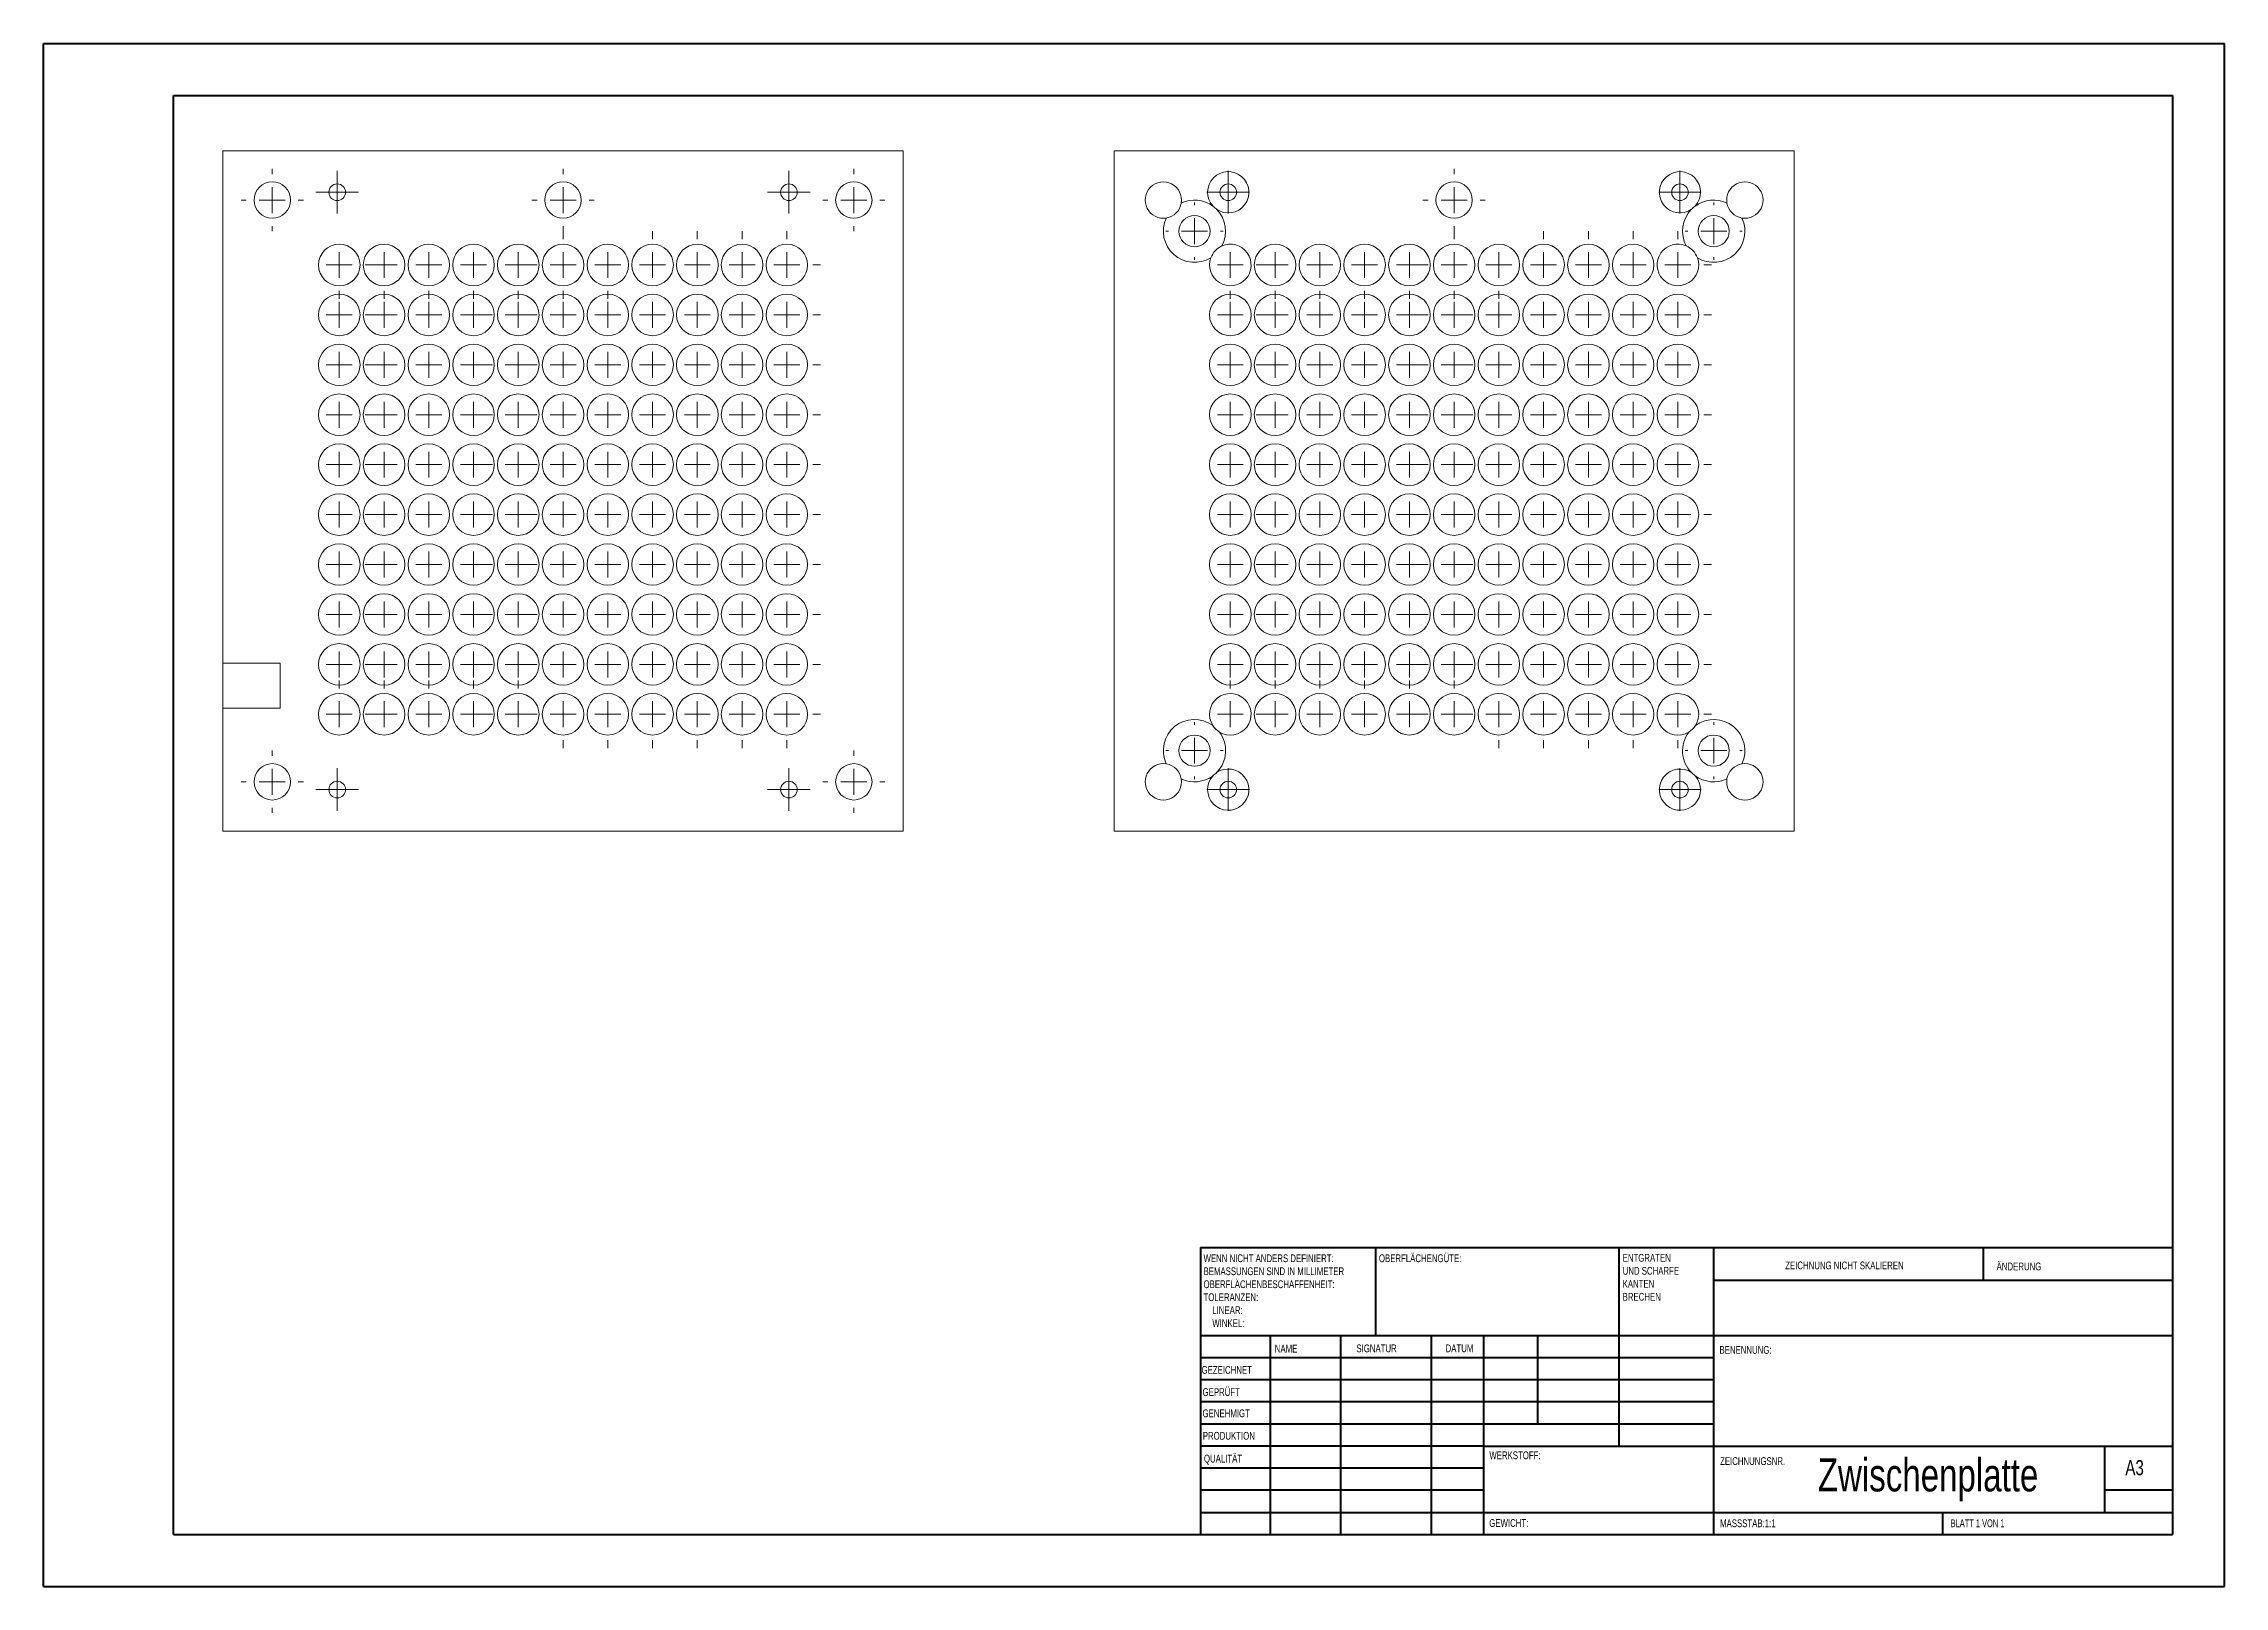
# Model space of a CAD drawing. Header units: millimetres. Extents: x 0 to 420, y 0 to 297.
import ezdxf

# ---------------------------------------------------------------- set-up
doc = ezdxf.new("R2010")
doc.units = ezdxf.units.MM
doc.styles.add('SLDTEXTSTYLE0', font='TXT', dxfattribs={"width": 0.75})
doc.styles.add('SLDTEXTSTYLE1', font='TXT', dxfattribs={"width": 0.692308})

msp = doc.modelspace()

# ---------------------------------------------------------------- texts
at = {"color": 7, "linetype": 'Continuous', "lineweight": 0}
for s, insert, char_height, attachment_point, style in [('OBERFLÄCHENGÜTE:', (257.25, 64.13), 1.5, 1, 'SLDTEXTSTYLE0'), ('ZEICHNUNG NICHT SKALIEREN', (335.49, 62.75), 1.5, 1, 'SLDTEXTSTYLE0'), ('ÄNDERUNG', (376.21, 62.55), 1.5, 1, 'SLDTEXTSTYLE0'), ('NAME', (237.2, 46.72), 1.5, 1, 'SLDTEXTSTYLE0'), ('SIGNATUR', (252.91, 46.78), 1.5, 1, 'SLDTEXTSTYLE0'), ('DATUM', (270.09, 46.79), 1.5, 1, 'SLDTEXTSTYLE0'), ('BENENNUNG:', (322.84, 46.49), 1.5, 1, 'SLDTEXTSTYLE0'), ('GEZEICHNET', (223.09, 42.64), 1.5, 1, 'SLDTEXTSTYLE0'), ('GEPRÜFT', (223.29, 38.37), 1.5, 1, 'SLDTEXTSTYLE0'), ('GENEHMIGT', (223.28, 34.28), 1.5, 1, 'SLDTEXTSTYLE0'), ('PRODUKTION', (223.33, 29.95), 1.5, 1, 'SLDTEXTSTYLE0'), ('QUALITÄT', (223.55, 25.56), 1.5, 1, 'SLDTEXTSTYLE0'), ('WERKSTOFF:', (278.52, 26.2), 1.5, 1, 'SLDTEXTSTYLE0'), ('ZEICHNUNGSNR.', (322.95, 25.08), 1.5, 1, 'SLDTEXTSTYLE0'), ('Zwischenplatte', (363.01, 24.85), 6.35, 2, 'SLDTEXTSTYLE0'), ('A3', (401, 24.52), 2.91, 1, 'SLDTEXTSTYLE0'), ('GEWICHT:', (278.5, 13.16), 1.499, 1, 'SLDTEXTSTYLE0'), ('MASSSTAB:1:1', (322.95, 13.11), 1.5, 1, 'SLDTEXTSTYLE0'), ('BLATT 1 VON 1', (367.36, 13.11), 1.5, 1, 'SLDTEXTSTYLE1')]:
    msp.add_mtext(s, dxfattribs=dict(at, insert=insert, char_height=char_height, attachment_point=attachment_point, style=style))

# ---------------------------------------------------------------- blocks, each defined once
blk = doc.blocks.new('SW_NOTE_0')
at = {"color": 0, "linetype": 'Continuous', "lineweight": 0, "char_height": 1.5, "attachment_point": 1, "style": 'SLDTEXTSTYLE0'}
for s, insert in [('ENTGRATEN', (0, 1.93)), ('UND SCHARFE', (0, -0.57)), ('KANTEN', (0, -3.07)), ('BRECHEN', (0, -5.57))]:
    blk.add_mtext(s, dxfattribs=dict(at, insert=insert))
blk = doc.blocks.new('SW_NOTE_1')
at = {"color": 0, "linetype": 'Continuous', "lineweight": 0, "char_height": 1.5, "attachment_point": 1, "style": 'SLDTEXTSTYLE0'}
for s, insert in [('WENN NICHT ANDERS DEFINIERT:', (0, 1.93)), ('OBERFLÄCHENBESCHAFFENHEIT:', (0, -3.07)), ('BEMASSUNGEN SIND IN MILLIMETER', (0, -0.57)), ('TOLERANZEN:', (0, -5.57)), ('LINEAR:', (1.69, -8.07)), ('WINKEL:', (1.69, -10.57))]:
    blk.add_mtext(s, dxfattribs=dict(at, insert=insert))
blk = doc.blocks.new('SW_CENTERMARKSYMBOL_0')
at = {"color": 0, "linetype": 'Continuous', "lineweight": 0}
for p, q in [((0, 5), (0, 6)), ((-5, 0), (-6, 0)), ((0, 0), (-2.5, 0)), ((0, 0), (0, 2.5)), ((0, 0), (0, -2.5)), ((0, 0), (2.5, 0)), ((5, 0), (6, 0)), ((0, -5), (0, -6))]:
    blk.add_line(p, q, dxfattribs=at)
blk = doc.blocks.new('SW_CENTERMARKSYMBOL_1')
at = {"color": 0, "linetype": 'Continuous', "lineweight": 0}
for p, q in [((-8.62, 5), (-8.62, 6.5)), ((8.62, 5), (8.62, 6.5)), ((17.24, 5), (17.24, 6.5)), ((25.86, 5), (25.86, 6.5)), ((34.48, 5), (34.48, 6.5)), ((-13.62, 0), (-15.12, 0)), ((-8.62, 0), (-11.12, 0)), ((-8.62, 0), (-8.62, 2.5)), ((-8.62, 0), (-8.62, -2.5)), ((-8.62, 0), (-6.12, 0)), ((0, 0), (-2.5, 0)), ((0, 0), (0, 2.5)), ((0, 0), (0, -2.5)), ((0, 0), (2.5, 0)), ((8.62, 0), (6.12, 0)), ((8.62, 0), (8.62, 2.5)), ((8.62, 0), (8.62, -2.5)), ((8.62, 0), (11.12, 0)), ((17.24, 0), (14.74, 0)), ((17.24, 0), (17.24, 2.5)), ((17.24, 0), (17.24, -2.5)), ((17.24, 0), (19.74, 0)), ((25.86, 0), (23.36, 0)), ((25.86, 0), (25.86, 2.5)), ((25.86, 0), (25.86, -2.5)), ((25.86, 0), (28.36, 0)), ((34.48, 0), (31.98, 0)), ((34.48, 0), (34.48, 2.5)), ((34.48, 0), (34.48, -2.5)), ((34.48, 0), (36.98, 0)), ((39.48, 0), (40.98, 0)), ((-8.62, -9.61), (-8.62, -7.11)), ((0, -5), (0, -6.5)), ((0, -9.61), (0, -7.11)), ((8.62, -9.61), (8.62, -7.11)), ((17.24, -9.61), (17.24, -7.11)), ((25.86, -9.61), (25.86, -7.11)), ((34.48, -9.61), (34.48, -7.11)), ((-13.62, -9.61), (-15.12, -9.61)), ((-8.62, -9.61), (-11.12, -9.61)), ((-8.62, -9.61), (-8.62, -12.11)), ((-8.62, -9.61), (-6.12, -9.61)), ((0, -9.61), (-2.5, -9.61)), ((0, -9.61), (0, -12.11)), ((0, -9.61), (2.5, -9.61)), ((8.62, -9.61), (6.12, -9.61)), ((8.62, -9.61), (8.62, -12.11)), ((8.62, -9.61), (11.12, -9.61)), ((17.24, -9.61), (14.74, -9.61)), ((17.24, -9.61), (17.24, -12.11)), ((17.24, -9.61), (19.74, -9.61)), ((25.86, -9.61), (23.36, -9.61)), ((25.86, -9.61), (25.86, -12.11)), ((25.86, -9.61), (28.36, -9.61)), ((34.48, -9.61), (31.98, -9.61)), ((34.48, -9.61), (34.48, -12.11)), ((34.48, -9.61), (36.98, -9.61)), ((39.48, -9.61), (40.98, -9.61)), ((-8.62, -19.22), (-8.62, -16.72)), ((0, -19.22), (0, -16.72)), ((8.62, -19.22), (8.62, -16.72)), ((17.24, -19.22), (17.24, -16.72)), ((25.86, -19.22), (25.86, -16.72)), ((34.48, -19.22), (34.48, -16.72)), ((-13.62, -19.22), (-15.12, -19.22)), ((-8.62, -19.22), (-11.12, -19.22)), ((-8.62, -19.22), (-8.62, -21.72)), ((-8.62, -19.22), (-6.12, -19.22)), ((0, -19.22), (-2.5, -19.22)), ((0, -19.22), (0, -21.72)), ((0, -19.22), (2.5, -19.22)), ((8.62, -19.22), (6.12, -19.22)), ((8.62, -19.22), (8.62, -21.72)), ((8.62, -19.22), (11.12, -19.22)), ((17.24, -19.22), (14.74, -19.22)), ((17.24, -19.22), (17.24, -21.72)), ((17.24, -19.22), (19.74, -19.22)), ((25.86, -19.22), (23.36, -19.22)), ((25.86, -19.22), (25.86, -21.72)), ((25.86, -19.22), (28.36, -19.22)), ((34.48, -19.22), (31.98, -19.22)), ((34.48, -19.22), (34.48, -21.72)), ((34.48, -19.22), (36.98, -19.22)), ((39.48, -19.22), (40.98, -19.22)), ((-13.62, -28.83), (-15.12, -28.83)), ((-8.62, -28.83), (-11.12, -28.83)), ((-8.62, -28.83), (-8.62, -26.33)), ((-8.62, -28.83), (-8.62, -31.33)), ((-8.62, -28.83), (-6.12, -28.83)), ((0, -28.83), (-2.5, -28.83)), ((0, -28.83), (0, -26.33)), ((0, -28.83), (0, -31.33)), ((0, -28.83), (2.5, -28.83)), ((8.62, -28.83), (6.12, -28.83)), ((8.62, -28.83), (8.62, -26.33)), ((8.62, -28.83), (8.62, -31.33)), ((8.62, -28.83), (11.12, -28.83)), ((17.24, -28.83), (14.74, -28.83)), ((17.24, -28.83), (17.24, -26.33)), ((17.24, -28.83), (17.24, -31.33)), ((17.24, -28.83), (19.74, -28.83)), ((25.86, -28.83), (23.36, -28.83)), ((25.86, -28.83), (25.86, -26.33)), ((25.86, -28.83), (25.86, -31.33)), ((25.86, -28.83), (28.36, -28.83)), ((34.48, -28.83), (31.98, -28.83)), ((34.48, -28.83), (34.48, -26.33)), ((34.48, -28.83), (34.48, -31.33)), ((34.48, -28.83), (36.98, -28.83)), ((39.48, -28.83), (40.98, -28.83)), ((-8.62, -38.44), (-8.62, -35.94)), ((0, -38.44), (0, -35.94)), ((8.62, -38.44), (8.62, -35.94)), ((17.24, -38.44), (17.24, -35.94)), ((25.86, -38.44), (25.86, -35.94)), ((34.48, -38.44), (34.48, -35.94)), ((-13.62, -38.44), (-15.12, -38.44)), ((-8.62, -38.44), (-11.12, -38.44)), ((-8.62, -38.44), (-8.62, -40.94)), ((-8.62, -38.44), (-6.12, -38.44)), ((0, -38.44), (-2.5, -38.44)), ((0, -38.44), (0, -40.94)), ((0, -38.44), (2.5, -38.44)), ((8.62, -38.44), (6.12, -38.44)), ((8.62, -38.44), (8.62, -40.94)), ((8.62, -38.44), (11.12, -38.44)), ((17.24, -38.44), (14.74, -38.44)), ((17.24, -38.44), (17.24, -40.94)), ((17.24, -38.44), (19.74, -38.44)), ((25.86, -38.44), (23.36, -38.44)), ((25.86, -38.44), (25.86, -40.94)), ((25.86, -38.44), (28.36, -38.44)), ((34.48, -38.44), (31.98, -38.44)), ((34.48, -38.44), (34.48, -40.94)), ((34.48, -38.44), (36.98, -38.44)), ((39.48, -38.44), (40.98, -38.44)), ((-8.62, -48.06), (-8.62, -45.56)), ((0, -48.06), (0, -45.56)), ((8.62, -48.06), (8.62, -45.56)), ((17.24, -48.06), (17.24, -45.56)), ((25.86, -48.06), (25.86, -45.56)), ((34.48, -48.06), (34.48, -45.56)), ((-13.62, -48.06), (-15.12, -48.06)), ((-8.62, -48.06), (-11.12, -48.06)), ((-8.62, -48.06), (-8.62, -50.56)), ((-8.62, -48.06), (-6.12, -48.06)), ((0, -48.06), (-2.5, -48.06)), ((0, -48.06), (0, -50.56)), ((0, -48.06), (2.5, -48.06)), ((8.62, -48.06), (6.12, -48.06)), ((8.62, -48.06), (8.62, -50.56)), ((8.62, -48.06), (11.12, -48.06)), ((17.24, -48.06), (14.74, -48.06)), ((17.24, -48.06), (17.24, -50.56)), ((17.24, -48.06), (19.74, -48.06)), ((25.86, -48.06), (23.36, -48.06)), ((25.86, -48.06), (25.86, -50.56)), ((25.86, -48.06), (28.36, -48.06)), ((34.48, -48.06), (31.98, -48.06)), ((34.48, -48.06), (34.48, -50.56)), ((34.48, -48.06), (36.98, -48.06)), ((39.48, -48.06), (40.98, -48.06)), ((-13.62, -57.67), (-15.12, -57.67)), ((-8.62, -57.67), (-11.12, -57.67)), ((-8.62, -57.67), (-8.62, -55.17)), ((-8.62, -57.67), (-8.62, -60.17)), ((-8.62, -57.67), (-6.12, -57.67)), ((0, -57.67), (-2.5, -57.67)), ((0, -57.67), (0, -55.17)), ((0, -57.67), (0, -60.17)), ((0, -57.67), (2.5, -57.67)), ((8.62, -57.67), (6.12, -57.67)), ((8.62, -57.67), (8.62, -55.17)), ((8.62, -57.67), (8.62, -60.17)), ((8.62, -57.67), (11.12, -57.67)), ((17.24, -57.67), (14.74, -57.67)), ((17.24, -57.67), (17.24, -55.17)), ((17.24, -57.67), (17.24, -60.17)), ((17.24, -57.67), (19.74, -57.67)), ((25.86, -57.67), (23.36, -57.67)), ((25.86, -57.67), (25.86, -55.17)), ((25.86, -57.67), (25.86, -60.17)), ((25.86, -57.67), (28.36, -57.67)), ((34.48, -57.67), (31.98, -57.67)), ((34.48, -57.67), (34.48, -55.17)), ((34.48, -57.67), (34.48, -60.17)), ((34.48, -57.67), (36.98, -57.67)), ((39.48, -57.67), (40.98, -57.67)), ((-8.62, -67.28), (-8.62, -64.78)), ((0, -67.28), (0, -64.78)), ((8.62, -67.28), (8.62, -64.78)), ((17.24, -67.28), (17.24, -64.78)), ((25.86, -67.28), (25.86, -64.78)), ((34.48, -67.28), (34.48, -64.78)), ((-13.62, -67.28), (-15.12, -67.28)), ((-8.62, -67.28), (-11.12, -67.28)), ((-8.62, -67.28), (-8.62, -69.78)), ((-8.62, -67.28), (-6.12, -67.28)), ((0, -67.28), (-2.5, -67.28)), ((0, -67.28), (0, -69.78)), ((0, -67.28), (2.5, -67.28)), ((8.62, -67.28), (6.12, -67.28)), ((8.62, -67.28), (8.62, -69.78)), ((8.62, -67.28), (11.12, -67.28)), ((17.24, -67.28), (14.74, -67.28)), ((17.24, -67.28), (17.24, -69.78)), ((17.24, -67.28), (19.74, -67.28)), ((25.86, -67.28), (23.36, -67.28)), ((25.86, -67.28), (25.86, -69.78)), ((25.86, -67.28), (28.36, -67.28)), ((34.48, -67.28), (31.98, -67.28)), ((34.48, -67.28), (34.48, -69.78)), ((34.48, -67.28), (36.98, -67.28)), ((39.48, -67.28), (40.98, -67.28)), ((-8.62, -76.89), (-8.62, -74.39)), ((0, -76.89), (0, -74.39)), ((8.62, -76.89), (8.62, -74.39)), ((17.24, -76.89), (17.24, -74.39)), ((25.86, -76.89), (25.86, -74.39)), ((34.48, -76.89), (34.48, -74.39)), ((-13.62, -76.89), (-15.12, -76.89)), ((-8.62, -76.89), (-11.12, -76.89)), ((-8.62, -76.89), (-8.62, -79.39)), ((-8.62, -76.89), (-6.12, -76.89)), ((0, -76.89), (-2.5, -76.89)), ((0, -76.89), (0, -79.39)), ((0, -76.89), (2.5, -76.89)), ((8.62, -76.89), (6.12, -76.89)), ((8.62, -76.89), (8.62, -79.39)), ((8.62, -76.89), (11.12, -76.89)), ((17.24, -76.89), (14.74, -76.89)), ((17.24, -76.89), (17.24, -79.39)), ((17.24, -76.89), (19.74, -76.89)), ((25.86, -76.89), (23.36, -76.89)), ((25.86, -76.89), (25.86, -79.39)), ((25.86, -76.89), (28.36, -76.89)), ((34.48, -76.89), (31.98, -76.89)), ((34.48, -76.89), (34.48, -79.39)), ((34.48, -76.89), (36.98, -76.89)), ((39.48, -76.89), (40.98, -76.89)), ((-8.62, -86.5), (-8.62, -84)), ((0, -86.5), (0, -84)), ((8.62, -86.5), (8.62, -84)), ((17.24, -86.5), (17.24, -84)), ((25.86, -86.5), (25.86, -84)), ((34.48, -86.5), (34.48, -84)), ((-13.62, -86.5), (-15.12, -86.5)), ((-8.62, -86.5), (-11.12, -86.5)), ((-8.62, -86.5), (-8.62, -89)), ((-8.62, -86.5), (-6.12, -86.5)), ((0, -86.5), (-2.5, -86.5)), ((0, -86.5), (0, -89)), ((0, -86.5), (2.5, -86.5)), ((8.62, -86.5), (6.12, -86.5)), ((8.62, -86.5), (8.62, -89)), ((8.62, -86.5), (11.12, -86.5)), ((17.24, -86.5), (14.74, -86.5)), ((17.24, -86.5), (17.24, -89)), ((17.24, -86.5), (19.74, -86.5)), ((25.86, -86.5), (23.36, -86.5)), ((25.86, -86.5), (25.86, -89)), ((25.86, -86.5), (28.36, -86.5)), ((34.48, -86.5), (31.98, -86.5)), ((34.48, -86.5), (34.48, -89)), ((34.48, -86.5), (36.98, -86.5)), ((39.48, -86.5), (40.98, -86.5)), ((-8.62, -91.5), (-8.62, -93)), ((0, -91.5), (0, -93)), ((8.62, -91.5), (8.62, -93)), ((17.24, -91.5), (17.24, -93)), ((25.86, -91.5), (25.86, -93)), ((34.48, -91.5), (34.48, -93))]:
    blk.add_line(p, q, dxfattribs=at)
blk = doc.blocks.new('SW_CENTERMARKSYMBOL_2')
at = {"color": 0, "linetype": 'Continuous', "lineweight": 0}
for p, q in [((8.62, 5), (8.62, 6.5)), ((-34.48, 0), (-36.98, 0)), ((-34.48, 0), (-34.48, 2.5)), ((-34.48, 0), (-34.48, -2.5)), ((-34.48, 0), (-31.98, 0)), ((-29.48, 0), (-27.98, 0)), ((-25.86, 0), (-28.36, 0)), ((-25.86, 0), (-25.86, 2.5)), ((-25.86, 0), (-25.86, -2.5)), ((-25.86, 0), (-23.36, 0)), ((-17.24, 0), (-19.74, 0)), ((-17.24, 0), (-17.24, 2.5)), ((-17.24, 0), (-17.24, -2.5)), ((-17.24, 0), (-14.74, 0)), ((-8.62, 0), (-11.12, 0)), ((-8.62, 0), (-8.62, 2.5)), ((-8.62, 0), (-8.62, -2.5)), ((-8.62, 0), (-6.12, 0)), ((0, 0), (-2.5, 0)), ((0, 0), (0, 2.5)), ((0, 0), (0, -2.5)), ((0, 0), (2.5, 0)), ((3.62, 0), (2.12, 0)), ((8.62, 0), (6.12, 0)), ((8.62, 0), (8.62, 2.5)), ((8.62, 0), (8.62, -2.5)), ((8.62, 0), (11.12, 0)), ((-34.48, -5), (-34.48, -6.5)), ((-34.48, -9.61), (-34.48, -7.11)), ((-25.86, -5), (-25.86, -6.5)), ((-25.86, -9.61), (-25.86, -7.11)), ((-17.24, -5), (-17.24, -6.5)), ((-17.24, -9.61), (-17.24, -7.11)), ((-8.62, -5), (-8.62, -6.5)), ((-8.62, -9.61), (-8.62, -7.11)), ((0, -5), (0, -6.5)), ((0, -9.61), (0, -7.11)), ((8.62, -5), (8.62, -6.5)), ((-34.48, -9.61), (-36.98, -9.61)), ((-34.48, -9.61), (-34.48, -12.11)), ((-34.48, -9.61), (-31.98, -9.61)), ((-29.48, -9.61), (-27.98, -9.61)), ((-25.86, -9.61), (-28.36, -9.61)), ((-25.86, -9.61), (-25.86, -12.11)), ((-25.86, -9.61), (-23.36, -9.61)), ((-17.24, -9.61), (-19.74, -9.61)), ((-17.24, -9.61), (-17.24, -12.11)), ((-17.24, -9.61), (-14.74, -9.61)), ((-8.62, -9.61), (-11.12, -9.61)), ((-8.62, -9.61), (-8.62, -12.11)), ((-8.62, -9.61), (-6.12, -9.61)), ((-5, -9.61), (-6.5, -9.61)), ((0, -9.61), (-2.5, -9.61)), ((0, -9.61), (0, -12.11)), ((0, -9.61), (2.5, -9.61)), ((-34.48, -19.22), (-34.48, -16.72)), ((-25.86, -19.22), (-25.86, -16.72)), ((-17.24, -19.22), (-17.24, -16.72)), ((-8.62, -19.22), (-8.62, -16.72)), ((0, -19.22), (0, -16.72)), ((-34.48, -19.22), (-36.98, -19.22)), ((-34.48, -19.22), (-34.48, -21.72)), ((-34.48, -19.22), (-31.98, -19.22)), ((-29.48, -19.22), (-27.98, -19.22)), ((-25.86, -19.22), (-28.36, -19.22)), ((-25.86, -19.22), (-25.86, -21.72)), ((-25.86, -19.22), (-23.36, -19.22)), ((-17.24, -19.22), (-19.74, -19.22)), ((-17.24, -19.22), (-17.24, -21.72)), ((-17.24, -19.22), (-14.74, -19.22)), ((-8.62, -19.22), (-11.12, -19.22)), ((-8.62, -19.22), (-8.62, -21.72)), ((-8.62, -19.22), (-6.12, -19.22)), ((-5, -19.22), (-6.5, -19.22)), ((0, -19.22), (-2.5, -19.22)), ((0, -19.22), (0, -21.72)), ((0, -19.22), (2.5, -19.22)), ((-34.48, -28.83), (-36.98, -28.83)), ((-34.48, -28.83), (-34.48, -26.33)), ((-34.48, -28.83), (-34.48, -31.33)), ((-34.48, -28.83), (-31.98, -28.83)), ((-29.48, -28.83), (-27.98, -28.83)), ((-25.86, -28.83), (-28.36, -28.83)), ((-25.86, -28.83), (-25.86, -26.33)), ((-25.86, -28.83), (-25.86, -31.33)), ((-25.86, -28.83), (-23.36, -28.83)), ((-17.24, -28.83), (-19.74, -28.83)), ((-17.24, -28.83), (-17.24, -26.33)), ((-17.24, -28.83), (-17.24, -31.33)), ((-17.24, -28.83), (-14.74, -28.83)), ((-8.62, -28.83), (-11.12, -28.83)), ((-8.62, -28.83), (-8.62, -26.33)), ((-8.62, -28.83), (-8.62, -31.33)), ((-8.62, -28.83), (-6.12, -28.83)), ((-5, -28.83), (-6.5, -28.83)), ((0, -28.83), (-2.5, -28.83)), ((0, -28.83), (0, -26.33)), ((0, -28.83), (0, -31.33)), ((0, -28.83), (2.5, -28.83)), ((-34.48, -38.44), (-34.48, -35.94)), ((-25.86, -38.44), (-25.86, -35.94)), ((-17.24, -38.44), (-17.24, -35.94)), ((-8.62, -38.44), (-8.62, -35.94)), ((0, -38.44), (0, -35.94)), ((-34.48, -38.44), (-36.98, -38.44)), ((-34.48, -38.44), (-34.48, -40.94)), ((-34.48, -38.44), (-31.98, -38.44)), ((-29.48, -38.44), (-27.98, -38.44)), ((-25.86, -38.44), (-28.36, -38.44)), ((-25.86, -38.44), (-25.86, -40.94)), ((-25.86, -38.44), (-23.36, -38.44)), ((-17.24, -38.44), (-19.74, -38.44)), ((-17.24, -38.44), (-17.24, -40.94)), ((-17.24, -38.44), (-14.74, -38.44)), ((-8.62, -38.44), (-11.12, -38.44)), ((-8.62, -38.44), (-8.62, -40.94)), ((-8.62, -38.44), (-6.12, -38.44)), ((-5, -38.44), (-6.5, -38.44)), ((0, -38.44), (-2.5, -38.44)), ((0, -38.44), (0, -40.94)), ((0, -38.44), (2.5, -38.44)), ((-34.48, -48.06), (-34.48, -45.56)), ((-25.86, -48.06), (-25.86, -45.56)), ((-17.24, -48.06), (-17.24, -45.56)), ((-8.62, -48.06), (-8.62, -45.56)), ((0, -48.06), (0, -45.56)), ((-34.48, -48.06), (-36.98, -48.06)), ((-34.48, -48.06), (-34.48, -50.56)), ((-34.48, -48.06), (-31.98, -48.06)), ((-29.48, -48.06), (-27.98, -48.06)), ((-25.86, -48.06), (-28.36, -48.06)), ((-25.86, -48.06), (-25.86, -50.56)), ((-25.86, -48.06), (-23.36, -48.06)), ((-17.24, -48.06), (-19.74, -48.06)), ((-17.24, -48.06), (-17.24, -50.56)), ((-17.24, -48.06), (-14.74, -48.06)), ((-8.62, -48.06), (-11.12, -48.06)), ((-8.62, -48.06), (-8.62, -50.56)), ((-8.62, -48.06), (-6.12, -48.06)), ((-5, -48.06), (-6.5, -48.06)), ((0, -48.06), (-2.5, -48.06)), ((0, -48.06), (0, -50.56)), ((0, -48.06), (2.5, -48.06)), ((-34.48, -57.67), (-36.98, -57.67)), ((-34.48, -57.67), (-34.48, -55.17)), ((-34.48, -57.67), (-34.48, -60.17)), ((-34.48, -57.67), (-31.98, -57.67)), ((-29.48, -57.67), (-27.98, -57.67)), ((-25.86, -57.67), (-28.36, -57.67)), ((-25.86, -57.67), (-25.86, -55.17)), ((-25.86, -57.67), (-25.86, -60.17)), ((-25.86, -57.67), (-23.36, -57.67)), ((-17.24, -57.67), (-19.74, -57.67)), ((-17.24, -57.67), (-17.24, -55.17)), ((-17.24, -57.67), (-17.24, -60.17)), ((-17.24, -57.67), (-14.74, -57.67)), ((-8.62, -57.67), (-11.12, -57.67)), ((-8.62, -57.67), (-8.62, -55.17)), ((-8.62, -57.67), (-8.62, -60.17)), ((-8.62, -57.67), (-6.12, -57.67)), ((-5, -57.67), (-6.5, -57.67)), ((0, -57.67), (-2.5, -57.67)), ((0, -57.67), (0, -55.17)), ((0, -57.67), (0, -60.17)), ((0, -57.67), (2.5, -57.67)), ((-34.48, -67.28), (-34.48, -64.78)), ((-25.86, -67.28), (-25.86, -64.78)), ((-17.24, -67.28), (-17.24, -64.78)), ((-8.62, -67.28), (-8.62, -64.78)), ((0, -67.28), (0, -64.78)), ((-34.48, -67.28), (-36.98, -67.28)), ((-34.48, -67.28), (-34.48, -69.78)), ((-34.48, -67.28), (-31.98, -67.28)), ((-29.48, -67.28), (-27.98, -67.28)), ((-25.86, -67.28), (-28.36, -67.28)), ((-25.86, -67.28), (-25.86, -69.78)), ((-25.86, -67.28), (-23.36, -67.28)), ((-17.24, -67.28), (-19.74, -67.28)), ((-17.24, -67.28), (-17.24, -69.78)), ((-17.24, -67.28), (-14.74, -67.28)), ((-8.62, -67.28), (-11.12, -67.28)), ((-8.62, -67.28), (-8.62, -69.78)), ((-8.62, -67.28), (-6.12, -67.28)), ((-5, -67.28), (-6.5, -67.28)), ((0, -67.28), (-2.5, -67.28)), ((0, -67.28), (0, -69.78)), ((0, -67.28), (2.5, -67.28)), ((-34.48, -76.89), (-34.48, -74.39)), ((-25.86, -76.89), (-25.86, -74.39)), ((-17.24, -76.89), (-17.24, -74.39)), ((-8.62, -76.89), (-8.62, -74.39)), ((0, -76.89), (0, -74.39)), ((-34.48, -76.89), (-36.98, -76.89)), ((-34.48, -76.89), (-34.48, -79.39)), ((-34.48, -76.89), (-31.98, -76.89)), ((-29.48, -76.89), (-27.98, -76.89)), ((-25.86, -76.89), (-28.36, -76.89)), ((-25.86, -76.89), (-25.86, -79.39)), ((-25.86, -76.89), (-23.36, -76.89)), ((-17.24, -76.89), (-19.74, -76.89)), ((-17.24, -76.89), (-17.24, -79.39)), ((-17.24, -76.89), (-14.74, -76.89)), ((-8.62, -76.89), (-11.12, -76.89)), ((-8.62, -76.89), (-8.62, -79.39)), ((-8.62, -76.89), (-6.12, -76.89)), ((-5, -76.89), (-6.5, -76.89)), ((0, -76.89), (-2.5, -76.89)), ((0, -76.89), (0, -79.39)), ((0, -76.89), (2.5, -76.89)), ((-34.48, -81.5), (-34.48, -80)), ((-34.48, -86.5), (-34.48, -84)), ((-25.86, -81.5), (-25.86, -80)), ((-25.86, -86.5), (-25.86, -84)), ((-17.24, -81.5), (-17.24, -80)), ((-17.24, -86.5), (-17.24, -84)), ((-8.62, -81.5), (-8.62, -80)), ((-8.62, -86.5), (-8.62, -84)), ((0, -81.5), (0, -80)), ((0, -86.5), (0, -84)), ((-34.48, -86.5), (-36.98, -86.5)), ((-34.48, -86.5), (-34.48, -89)), ((-34.48, -86.5), (-31.98, -86.5)), ((-29.48, -86.5), (-27.98, -86.5)), ((-25.86, -86.5), (-28.36, -86.5)), ((-25.86, -86.5), (-25.86, -89)), ((-25.86, -86.5), (-23.36, -86.5)), ((-17.24, -86.5), (-19.74, -86.5)), ((-17.24, -86.5), (-17.24, -89)), ((-17.24, -86.5), (-14.74, -86.5)), ((-8.62, -86.5), (-11.12, -86.5)), ((-8.62, -86.5), (-8.62, -89)), ((-8.62, -86.5), (-6.12, -86.5)), ((-5, -86.5), (-6.5, -86.5)), ((0, -86.5), (-2.5, -86.5)), ((0, -86.5), (0, -89)), ((0, -86.5), (2.5, -86.5))]:
    blk.add_line(p, q, dxfattribs=at)
blk = doc.blocks.new('SW_CENTERMARKSYMBOL_3')
at = {"color": 0, "linetype": 'Continuous', "lineweight": 0}
for p, q in [((0, 5), (0, 6)), ((-5, 0), (-6, 0)), ((0, 0), (-2.5, 0)), ((0, 0), (0, 2.5)), ((0, 0), (0, -2.5)), ((0, 0), (2.5, 0)), ((5, 0), (6, 0)), ((0, -5), (0, -6))]:
    blk.add_line(p, q, dxfattribs=at)
blk = doc.blocks.new('SW_CENTERMARKSYMBOL_4')
at = {"color": 0, "linetype": 'Continuous', "lineweight": 0}
for p, q in [((0, 5), (0, 6)), ((-5, 0), (-6, 0)), ((0, 0), (-2.5, 0)), ((0, 0), (0, 2.5)), ((0, 0), (0, -2.5)), ((0, 0), (2.5, 0)), ((5, 0), (6, 0)), ((0, -5), (0, -6))]:
    blk.add_line(p, q, dxfattribs=at)
blk = doc.blocks.new('SW_CENTERMARKSYMBOL_5')
at = {"color": 0, "linetype": 'Continuous', "lineweight": 0}
for p, q in [((0, 5), (0, 6)), ((-5, 0), (-6, 0)), ((0, 0), (-2.5, 0)), ((0, 0), (0, 2.5)), ((0, 0), (0, -2.5)), ((0, 0), (2.5, 0)), ((5, 0), (6, 0)), ((0, -5), (0, -6))]:
    blk.add_line(p, q, dxfattribs=at)
blk = doc.blocks.new('SW_CENTERMARKSYMBOL_6')
at = {"color": 0, "linetype": 'Continuous', "lineweight": 0}
for p, q in [((0, 5), (0, 6)), ((-5, 0), (-6, 0)), ((0, 0), (-2.5, 0)), ((0, 0), (0, 2.5)), ((0, 0), (0, -2.5)), ((0, 0), (2.5, 0)), ((5, 0), (6, 0)), ((0, -5), (0, -6))]:
    blk.add_line(p, q, dxfattribs=at)
blk = doc.blocks.new('SW_CENTERMARKSYMBOL_7')
at = {"color": 0, "linetype": 'Continuous', "lineweight": 0}
for p, q in [((-2.5, 0), (-4.1, 0)), ((0, 0), (-2.5, 0)), ((0, 2.5), (0, 4.1)), ((0, 0), (0, 2.5)), ((0, 0), (0, -2.5)), ((0, 0), (2.5, 0)), ((2.5, 0), (4.1, 0)), ((0, -2.5), (0, -4.1))]:
    blk.add_line(p, q, dxfattribs=at)
blk = doc.blocks.new('SW_CENTERMARKSYMBOL_8')
at = {"color": 0, "linetype": 'Continuous', "lineweight": 0}
for p, q in [((-2.5, 0), (-4.1, 0)), ((0, 0), (-2.5, 0)), ((0, 2.5), (0, 4.1)), ((0, 0), (0, 2.5)), ((0, 0), (0, -2.5)), ((0, 0), (2.5, 0)), ((2.5, 0), (4.1, 0)), ((0, -2.5), (0, -4.1))]:
    blk.add_line(p, q, dxfattribs=at)
blk = doc.blocks.new('SW_CENTERMARKSYMBOL_9')
at = {"color": 0, "linetype": 'Continuous', "lineweight": 0}
for p, q in [((-2.5, 0), (-4.1, 0)), ((0, 0), (-2.5, 0)), ((0, 2.5), (0, 4.1)), ((0, 0), (0, 2.5)), ((0, 0), (0, -2.5)), ((0, 0), (2.5, 0)), ((2.5, 0), (4.1, 0)), ((0, -2.5), (0, -4.1))]:
    blk.add_line(p, q, dxfattribs=at)
blk = doc.blocks.new('SW_CENTERMARKSYMBOL_10')
at = {"color": 0, "linetype": 'Continuous', "lineweight": 0}
for p, q in [((-2.5, 0), (-4.1, 0)), ((0, 0), (-2.5, 0)), ((0, 2.5), (0, 4.1)), ((0, 0), (0, 2.5)), ((0, 0), (0, -2.5)), ((0, 0), (2.5, 0)), ((2.5, 0), (4.1, 0)), ((0, -2.5), (0, -4.1))]:
    blk.add_line(p, q, dxfattribs=at)
blk = doc.blocks.new('SW_CENTERMARKSYMBOL_11')
at = {"color": 0, "linetype": 'Continuous', "lineweight": 0}
for p, q in [((0, 5), (0, 5.5)), ((-5, 0), (-5.5, 0)), ((0, 0), (-2.5, 0)), ((0, 0), (0, 2.5)), ((0, 0), (0, -2.5)), ((0, 0), (2.5, 0)), ((5, 0), (5.5, 0)), ((0, -5), (0, -5.5))]:
    blk.add_line(p, q, dxfattribs=at)
blk = doc.blocks.new('SW_CENTERMARKSYMBOL_12')
at = {"color": 0, "linetype": 'Continuous', "lineweight": 0}
for p, q in [((0, 5), (0, 5.5)), ((-5, 0), (-5.5, 0)), ((0, 0), (-2.5, 0)), ((0, 0), (0, 2.5)), ((0, 0), (0, -2.5)), ((0, 0), (2.5, 0)), ((5, 0), (5.5, 0)), ((0, -5), (0, -5.5))]:
    blk.add_line(p, q, dxfattribs=at)
blk = doc.blocks.new('SW_CENTERMARKSYMBOL_13')
at = {"color": 0, "linetype": 'Continuous', "lineweight": 0}
for p, q in [((0, 5), (0, 5.5)), ((-5, 0), (-5.5, 0)), ((0, 0), (-2.5, 0)), ((0, 0), (0, 2.5)), ((0, 0), (0, -2.5)), ((0, 0), (2.5, 0)), ((5, 0), (5.5, 0)), ((0, -5), (0, -5.5))]:
    blk.add_line(p, q, dxfattribs=at)
blk = doc.blocks.new('SW_CENTERMARKSYMBOL_14')
at = {"color": 0, "linetype": 'Continuous', "lineweight": 0}
for p, q in [((0, 5), (0, 5.5)), ((-5, 0), (-5.5, 0)), ((0, 0), (-2.5, 0)), ((0, 0), (0, 2.5)), ((0, 0), (0, -2.5)), ((0, 0), (2.5, 0)), ((5, 0), (5.5, 0)), ((0, -5), (0, -5.5))]:
    blk.add_line(p, q, dxfattribs=at)
blk = doc.blocks.new('SW_CENTERMARKSYMBOL_15')
at = {"color": 0, "linetype": 'Continuous', "lineweight": 0}
for p, q in [((0, 5), (0, 6)), ((-5, 0), (-6, 0)), ((0, 0), (-2.5, 0)), ((0, 0), (0, 2.5)), ((0, 0), (0, -2.5)), ((0, 0), (2.5, 0)), ((5, 0), (6, 0)), ((0, -5), (0, -6))]:
    blk.add_line(p, q, dxfattribs=at)
blk = doc.blocks.new('SW_CENTERMARKSYMBOL_16')
at = {"color": 0, "linetype": 'Continuous', "lineweight": 0}
for p, q in [((-34.48, 0), (-36.98, 0)), ((-34.48, 0), (-34.48, 2.5)), ((-34.48, 0), (-34.48, -2.5)), ((-34.48, 0), (-31.98, 0)), ((-29.48, 0), (-27.98, 0)), ((-25.86, 0), (-28.36, 0)), ((-25.86, 0), (-25.86, 2.5)), ((-25.86, 0), (-25.86, -2.5)), ((-25.86, 0), (-23.36, 0)), ((-17.24, 0), (-19.74, 0)), ((-17.24, 0), (-17.24, 2.5)), ((-17.24, 0), (-17.24, -2.5)), ((-17.24, 0), (-14.74, 0)), ((-8.62, 0), (-11.12, 0)), ((-8.62, 0), (-8.62, 2.5)), ((-8.62, 0), (-8.62, -2.5)), ((-8.62, 0), (-6.12, 0)), ((0, 0), (-2.5, 0)), ((0, 0), (0, 2.5)), ((0, 0), (0, -2.5)), ((0, 0), (2.5, 0)), ((3.62, 0), (2.12, 0)), ((8.62, 0), (6.12, 0)), ((8.62, 0), (8.62, 2.5)), ((8.62, 0), (8.62, -2.5)), ((8.62, 0), (11.12, 0)), ((-34.48, -5), (-34.48, -6.5)), ((-34.48, -9.61), (-34.48, -7.11)), ((-25.86, -5), (-25.86, -6.5)), ((-25.86, -9.61), (-25.86, -7.11)), ((-17.24, -5), (-17.24, -6.5)), ((-17.24, -9.61), (-17.24, -7.11)), ((-8.62, -5), (-8.62, -6.5)), ((-8.62, -9.61), (-8.62, -7.11)), ((0, -5), (0, -6.5)), ((0, -9.61), (0, -7.11)), ((8.62, -5), (8.62, -6.5)), ((8.62, -9.61), (8.62, -7.11)), ((-34.48, -9.61), (-36.98, -9.61)), ((-34.48, -9.61), (-34.48, -12.11)), ((-34.48, -9.61), (-31.98, -9.61)), ((-29.48, -9.61), (-27.98, -9.61)), ((-25.86, -9.61), (-28.36, -9.61)), ((-25.86, -9.61), (-25.86, -12.11)), ((-25.86, -9.61), (-23.36, -9.61)), ((-17.24, -9.61), (-19.74, -9.61)), ((-17.24, -9.61), (-17.24, -12.11)), ((-17.24, -9.61), (-14.74, -9.61)), ((-8.62, -9.61), (-11.12, -9.61)), ((-8.62, -9.61), (-8.62, -12.11)), ((-8.62, -9.61), (-6.12, -9.61)), ((0, -9.61), (-2.5, -9.61)), ((0, -9.61), (0, -12.11)), ((0, -9.61), (2.5, -9.61)), ((3.62, -9.61), (2.12, -9.61)), ((8.62, -9.61), (6.12, -9.61)), ((8.62, -9.61), (8.62, -12.11)), ((8.62, -9.61), (11.12, -9.61)), ((-34.48, -19.22), (-34.48, -16.72)), ((-25.86, -19.22), (-25.86, -16.72)), ((-17.24, -19.22), (-17.24, -16.72)), ((-8.62, -19.22), (-8.62, -16.72)), ((0, -19.22), (0, -16.72)), ((8.62, -19.22), (8.62, -16.72)), ((-34.48, -19.22), (-36.98, -19.22)), ((-34.48, -19.22), (-34.48, -21.72)), ((-34.48, -19.22), (-31.98, -19.22)), ((-29.48, -19.22), (-27.98, -19.22)), ((-25.86, -19.22), (-28.36, -19.22)), ((-25.86, -19.22), (-25.86, -21.72)), ((-25.86, -19.22), (-23.36, -19.22)), ((-17.24, -19.22), (-19.74, -19.22)), ((-17.24, -19.22), (-17.24, -21.72)), ((-17.24, -19.22), (-14.74, -19.22)), ((-8.62, -19.22), (-11.12, -19.22)), ((-8.62, -19.22), (-8.62, -21.72)), ((-8.62, -19.22), (-6.12, -19.22)), ((0, -19.22), (-2.5, -19.22)), ((0, -19.22), (0, -21.72)), ((0, -19.22), (2.5, -19.22)), ((3.62, -19.22), (2.12, -19.22)), ((8.62, -19.22), (6.12, -19.22)), ((8.62, -19.22), (8.62, -21.72)), ((8.62, -19.22), (11.12, -19.22)), ((-34.48, -28.83), (-36.98, -28.83)), ((-34.48, -28.83), (-34.48, -26.33)), ((-34.48, -28.83), (-34.48, -31.33)), ((-34.48, -28.83), (-31.98, -28.83)), ((-29.48, -28.83), (-27.98, -28.83)), ((-25.86, -28.83), (-28.36, -28.83)), ((-25.86, -28.83), (-25.86, -26.33)), ((-25.86, -28.83), (-25.86, -31.33)), ((-25.86, -28.83), (-23.36, -28.83)), ((-17.24, -28.83), (-19.74, -28.83)), ((-17.24, -28.83), (-17.24, -26.33)), ((-17.24, -28.83), (-17.24, -31.33)), ((-17.24, -28.83), (-14.74, -28.83)), ((-8.62, -28.83), (-11.12, -28.83)), ((-8.62, -28.83), (-8.62, -26.33)), ((-8.62, -28.83), (-8.62, -31.33)), ((-8.62, -28.83), (-6.12, -28.83)), ((0, -28.83), (-2.5, -28.83)), ((0, -28.83), (0, -26.33)), ((0, -28.83), (0, -31.33)), ((0, -28.83), (2.5, -28.83)), ((3.62, -28.83), (2.12, -28.83)), ((8.62, -28.83), (6.12, -28.83)), ((8.62, -28.83), (8.62, -26.33)), ((8.62, -28.83), (8.62, -31.33)), ((8.62, -28.83), (11.12, -28.83)), ((-34.48, -38.44), (-34.48, -35.94)), ((-25.86, -38.44), (-25.86, -35.94)), ((-17.24, -38.44), (-17.24, -35.94)), ((-8.62, -38.44), (-8.62, -35.94)), ((0, -38.44), (0, -35.94)), ((8.62, -38.44), (8.62, -35.94)), ((-34.48, -38.44), (-36.98, -38.44)), ((-34.48, -38.44), (-34.48, -40.94)), ((-34.48, -38.44), (-31.98, -38.44)), ((-29.48, -38.44), (-27.98, -38.44)), ((-25.86, -38.44), (-28.36, -38.44)), ((-25.86, -38.44), (-25.86, -40.94)), ((-25.86, -38.44), (-23.36, -38.44)), ((-17.24, -38.44), (-19.74, -38.44)), ((-17.24, -38.44), (-17.24, -40.94)), ((-17.24, -38.44), (-14.74, -38.44)), ((-8.62, -38.44), (-11.12, -38.44)), ((-8.62, -38.44), (-8.62, -40.94)), ((-8.62, -38.44), (-6.12, -38.44)), ((0, -38.44), (-2.5, -38.44)), ((0, -38.44), (0, -40.94)), ((0, -38.44), (2.5, -38.44)), ((3.62, -38.44), (2.12, -38.44)), ((8.62, -38.44), (6.12, -38.44)), ((8.62, -38.44), (8.62, -40.94)), ((8.62, -38.44), (11.12, -38.44)), ((-34.48, -48.06), (-34.48, -45.56)), ((-25.86, -48.06), (-25.86, -45.56)), ((-17.24, -48.06), (-17.24, -45.56)), ((-8.62, -48.06), (-8.62, -45.56)), ((0, -48.06), (0, -45.56)), ((8.62, -48.06), (8.62, -45.56)), ((-34.48, -48.06), (-36.98, -48.06)), ((-34.48, -48.06), (-34.48, -50.56)), ((-34.48, -48.06), (-31.98, -48.06)), ((-29.48, -48.06), (-27.98, -48.06)), ((-25.86, -48.06), (-28.36, -48.06)), ((-25.86, -48.06), (-25.86, -50.56)), ((-25.86, -48.06), (-23.36, -48.06)), ((-17.24, -48.06), (-19.74, -48.06)), ((-17.24, -48.06), (-17.24, -50.56)), ((-17.24, -48.06), (-14.74, -48.06)), ((-8.62, -48.06), (-11.12, -48.06)), ((-8.62, -48.06), (-8.62, -50.56)), ((-8.62, -48.06), (-6.12, -48.06)), ((0, -48.06), (-2.5, -48.06)), ((0, -48.06), (0, -50.56)), ((0, -48.06), (2.5, -48.06)), ((3.62, -48.06), (2.12, -48.06)), ((8.62, -48.06), (6.12, -48.06)), ((8.62, -48.06), (8.62, -50.56)), ((8.62, -48.06), (11.12, -48.06)), ((-34.48, -57.67), (-36.98, -57.67)), ((-34.48, -57.67), (-34.48, -55.17)), ((-34.48, -57.67), (-34.48, -60.17)), ((-34.48, -57.67), (-31.98, -57.67)), ((-29.48, -57.67), (-27.98, -57.67)), ((-25.86, -57.67), (-28.36, -57.67)), ((-25.86, -57.67), (-25.86, -55.17)), ((-25.86, -57.67), (-25.86, -60.17)), ((-25.86, -57.67), (-23.36, -57.67)), ((-17.24, -57.67), (-19.74, -57.67)), ((-17.24, -57.67), (-17.24, -55.17)), ((-17.24, -57.67), (-17.24, -60.17)), ((-17.24, -57.67), (-14.74, -57.67)), ((-8.62, -57.67), (-11.12, -57.67)), ((-8.62, -57.67), (-8.62, -55.17)), ((-8.62, -57.67), (-8.62, -60.17)), ((-8.62, -57.67), (-6.12, -57.67)), ((0, -57.67), (-2.5, -57.67)), ((0, -57.67), (0, -55.17)), ((0, -57.67), (0, -60.17)), ((0, -57.67), (2.5, -57.67)), ((3.62, -57.67), (2.12, -57.67)), ((8.62, -57.67), (6.12, -57.67)), ((8.62, -57.67), (8.62, -55.17)), ((8.62, -57.67), (8.62, -60.17)), ((8.62, -57.67), (11.12, -57.67)), ((-34.48, -67.28), (-34.48, -64.78)), ((-25.86, -67.28), (-25.86, -64.78)), ((-17.24, -67.28), (-17.24, -64.78)), ((-8.62, -67.28), (-8.62, -64.78)), ((0, -67.28), (0, -64.78)), ((8.62, -67.28), (8.62, -64.78)), ((-34.48, -67.28), (-36.98, -67.28)), ((-34.48, -67.28), (-34.48, -69.78)), ((-34.48, -67.28), (-31.98, -67.28)), ((-29.48, -67.28), (-27.98, -67.28)), ((-25.86, -67.28), (-28.36, -67.28)), ((-25.86, -67.28), (-25.86, -69.78)), ((-25.86, -67.28), (-23.36, -67.28)), ((-17.24, -67.28), (-19.74, -67.28)), ((-17.24, -67.28), (-17.24, -69.78)), ((-17.24, -67.28), (-14.74, -67.28)), ((-8.62, -67.28), (-11.12, -67.28)), ((-8.62, -67.28), (-8.62, -69.78)), ((-8.62, -67.28), (-6.12, -67.28)), ((0, -67.28), (-2.5, -67.28)), ((0, -67.28), (0, -69.78)), ((0, -67.28), (2.5, -67.28)), ((3.62, -67.28), (2.12, -67.28)), ((8.62, -67.28), (6.12, -67.28)), ((8.62, -67.28), (8.62, -69.78)), ((8.62, -67.28), (11.12, -67.28)), ((-34.48, -76.89), (-34.48, -74.39)), ((-25.86, -76.89), (-25.86, -74.39)), ((-17.24, -76.89), (-17.24, -74.39)), ((-8.62, -76.89), (-8.62, -74.39)), ((0, -76.89), (0, -74.39)), ((8.62, -76.89), (8.62, -74.39)), ((-34.48, -76.89), (-36.98, -76.89)), ((-34.48, -76.89), (-34.48, -79.39)), ((-34.48, -76.89), (-31.98, -76.89)), ((-29.48, -76.89), (-27.98, -76.89)), ((-25.86, -76.89), (-28.36, -76.89)), ((-25.86, -76.89), (-25.86, -79.39)), ((-25.86, -76.89), (-23.36, -76.89)), ((-17.24, -76.89), (-19.74, -76.89)), ((-17.24, -76.89), (-17.24, -79.39)), ((-17.24, -76.89), (-14.74, -76.89)), ((-8.62, -76.89), (-11.12, -76.89)), ((-8.62, -76.89), (-8.62, -79.39)), ((-8.62, -76.89), (-6.12, -76.89)), ((0, -76.89), (-2.5, -76.89)), ((0, -76.89), (0, -79.39)), ((0, -76.89), (2.5, -76.89)), ((3.62, -76.89), (2.12, -76.89)), ((8.62, -76.89), (6.12, -76.89)), ((8.62, -76.89), (8.62, -79.39)), ((8.62, -76.89), (11.12, -76.89)), ((-34.48, -81.5), (-34.48, -80)), ((-34.48, -86.5), (-34.48, -84)), ((-25.86, -81.5), (-25.86, -80)), ((-25.86, -86.5), (-25.86, -84)), ((-17.24, -81.5), (-17.24, -80)), ((-17.24, -86.5), (-17.24, -84)), ((-8.62, -81.5), (-8.62, -80)), ((-8.62, -86.5), (-8.62, -84)), ((0, -81.5), (0, -80)), ((0, -86.5), (0, -84)), ((8.62, -81.5), (8.62, -80)), ((8.62, -86.5), (8.62, -84)), ((-34.48, -86.5), (-36.98, -86.5)), ((-34.48, -86.5), (-34.48, -89)), ((-34.48, -86.5), (-31.98, -86.5)), ((-29.48, -86.5), (-27.98, -86.5)), ((-25.86, -86.5), (-28.36, -86.5)), ((-25.86, -86.5), (-25.86, -89)), ((-25.86, -86.5), (-23.36, -86.5)), ((-17.24, -86.5), (-19.74, -86.5)), ((-17.24, -86.5), (-17.24, -89)), ((-17.24, -86.5), (-14.74, -86.5)), ((-8.62, -86.5), (-11.12, -86.5)), ((-8.62, -86.5), (-8.62, -89)), ((-8.62, -86.5), (-6.12, -86.5)), ((0, -86.5), (-2.5, -86.5)), ((0, -86.5), (0, -89)), ((0, -86.5), (2.5, -86.5)), ((3.62, -86.5), (2.12, -86.5)), ((8.62, -86.5), (6.12, -86.5)), ((8.62, -86.5), (8.62, -89)), ((8.62, -86.5), (11.12, -86.5))]:
    blk.add_line(p, q, dxfattribs=at)
blk = doc.blocks.new('SW_CENTERMARKSYMBOL_17')
at = {"color": 0, "linetype": 'Continuous', "lineweight": 0}
for p, q in [((-8.62, 5), (-8.62, 6.5)), ((8.62, 5), (8.62, 6.5)), ((17.24, 5), (17.24, 6.5)), ((25.86, 5), (25.86, 6.5)), ((34.48, 5), (34.48, 6.5)), ((-13.62, 0), (-15.12, 0)), ((-8.62, 0), (-11.12, 0)), ((-8.62, 0), (-8.62, 2.5)), ((-8.62, 0), (-8.62, -2.5)), ((-8.62, 0), (-6.12, 0)), ((0, 0), (-2.5, 0)), ((0, 0), (0, 2.5)), ((0, 0), (0, -2.5)), ((0, 0), (2.5, 0)), ((8.62, 0), (6.12, 0)), ((8.62, 0), (8.62, 2.5)), ((8.62, 0), (8.62, -2.5)), ((8.62, 0), (11.12, 0)), ((17.24, 0), (14.74, 0)), ((17.24, 0), (17.24, 2.5)), ((17.24, 0), (17.24, -2.5)), ((17.24, 0), (19.74, 0)), ((25.86, 0), (23.36, 0)), ((25.86, 0), (25.86, 2.5)), ((25.86, 0), (25.86, -2.5)), ((25.86, 0), (28.36, 0)), ((34.48, 0), (31.98, 0)), ((34.48, 0), (34.48, 2.5)), ((34.48, 0), (34.48, -2.5)), ((34.48, 0), (36.98, 0)), ((39.48, 0), (40.98, 0)), ((-8.62, -5), (-8.62, -6.5)), ((0, -5), (0, -6.5)), ((0, -9.61), (0, -7.11)), ((8.62, -9.61), (8.62, -7.11)), ((17.24, -9.61), (17.24, -7.11)), ((25.86, -9.61), (25.86, -7.11)), ((34.48, -9.61), (34.48, -7.11)), ((-5, -9.61), (-6.5, -9.61)), ((0, -9.61), (-2.5, -9.61)), ((0, -9.61), (0, -12.11)), ((0, -9.61), (2.5, -9.61)), ((8.62, -9.61), (6.12, -9.61)), ((8.62, -9.61), (8.62, -12.11)), ((8.62, -9.61), (11.12, -9.61)), ((17.24, -9.61), (14.74, -9.61)), ((17.24, -9.61), (17.24, -12.11)), ((17.24, -9.61), (19.74, -9.61)), ((25.86, -9.61), (23.36, -9.61)), ((25.86, -9.61), (25.86, -12.11)), ((25.86, -9.61), (28.36, -9.61)), ((34.48, -9.61), (31.98, -9.61)), ((34.48, -9.61), (34.48, -12.11)), ((34.48, -9.61), (36.98, -9.61)), ((39.48, -9.61), (40.98, -9.61)), ((0, -19.22), (0, -16.72)), ((8.62, -19.22), (8.62, -16.72)), ((17.24, -19.22), (17.24, -16.72)), ((25.86, -19.22), (25.86, -16.72)), ((34.48, -19.22), (34.48, -16.72)), ((-5, -19.22), (-6.5, -19.22)), ((0, -19.22), (-2.5, -19.22)), ((0, -19.22), (0, -21.72)), ((0, -19.22), (2.5, -19.22)), ((8.62, -19.22), (6.12, -19.22)), ((8.62, -19.22), (8.62, -21.72)), ((8.62, -19.22), (11.12, -19.22)), ((17.24, -19.22), (14.74, -19.22)), ((17.24, -19.22), (17.24, -21.72)), ((17.24, -19.22), (19.74, -19.22)), ((25.86, -19.22), (23.36, -19.22)), ((25.86, -19.22), (25.86, -21.72)), ((25.86, -19.22), (28.36, -19.22)), ((34.48, -19.22), (31.98, -19.22)), ((34.48, -19.22), (34.48, -21.72)), ((34.48, -19.22), (36.98, -19.22)), ((39.48, -19.22), (40.98, -19.22)), ((-5, -28.83), (-6.5, -28.83)), ((0, -28.83), (-2.5, -28.83)), ((0, -28.83), (0, -26.33)), ((0, -28.83), (0, -31.33)), ((0, -28.83), (2.5, -28.83)), ((8.62, -28.83), (6.12, -28.83)), ((8.62, -28.83), (8.62, -26.33)), ((8.62, -28.83), (8.62, -31.33)), ((8.62, -28.83), (11.12, -28.83)), ((17.24, -28.83), (14.74, -28.83)), ((17.24, -28.83), (17.24, -26.33)), ((17.24, -28.83), (17.24, -31.33)), ((17.24, -28.83), (19.74, -28.83)), ((25.86, -28.83), (23.36, -28.83)), ((25.86, -28.83), (25.86, -26.33)), ((25.86, -28.83), (25.86, -31.33)), ((25.86, -28.83), (28.36, -28.83)), ((34.48, -28.83), (31.98, -28.83)), ((34.48, -28.83), (34.48, -26.33)), ((34.48, -28.83), (34.48, -31.33)), ((34.48, -28.83), (36.98, -28.83)), ((39.48, -28.83), (40.98, -28.83)), ((0, -38.44), (0, -35.94)), ((8.62, -38.44), (8.62, -35.94)), ((17.24, -38.44), (17.24, -35.94)), ((25.86, -38.44), (25.86, -35.94)), ((34.48, -38.44), (34.48, -35.94)), ((-5, -38.44), (-6.5, -38.44)), ((0, -38.44), (-2.5, -38.44)), ((0, -38.44), (0, -40.94)), ((0, -38.44), (2.5, -38.44)), ((8.62, -38.44), (6.12, -38.44)), ((8.62, -38.44), (8.62, -40.94)), ((8.62, -38.44), (11.12, -38.44)), ((17.24, -38.44), (14.74, -38.44)), ((17.24, -38.44), (17.24, -40.94)), ((17.24, -38.44), (19.74, -38.44)), ((25.86, -38.44), (23.36, -38.44)), ((25.86, -38.44), (25.86, -40.94)), ((25.86, -38.44), (28.36, -38.44)), ((34.48, -38.44), (31.98, -38.44)), ((34.48, -38.44), (34.48, -40.94)), ((34.48, -38.44), (36.98, -38.44)), ((39.48, -38.44), (40.98, -38.44)), ((0, -48.06), (0, -45.56)), ((8.62, -48.06), (8.62, -45.56)), ((17.24, -48.06), (17.24, -45.56)), ((25.86, -48.06), (25.86, -45.56)), ((34.48, -48.06), (34.48, -45.56)), ((-5, -48.06), (-6.5, -48.06)), ((0, -48.06), (-2.5, -48.06)), ((0, -48.06), (0, -50.56)), ((0, -48.06), (2.5, -48.06)), ((8.62, -48.06), (6.12, -48.06)), ((8.62, -48.06), (8.62, -50.56)), ((8.62, -48.06), (11.12, -48.06)), ((17.24, -48.06), (14.74, -48.06)), ((17.24, -48.06), (17.24, -50.56)), ((17.24, -48.06), (19.74, -48.06)), ((25.86, -48.06), (23.36, -48.06)), ((25.86, -48.06), (25.86, -50.56)), ((25.86, -48.06), (28.36, -48.06)), ((34.48, -48.06), (31.98, -48.06)), ((34.48, -48.06), (34.48, -50.56)), ((34.48, -48.06), (36.98, -48.06)), ((39.48, -48.06), (40.98, -48.06)), ((-5, -57.67), (-6.5, -57.67)), ((0, -57.67), (-2.5, -57.67)), ((0, -57.67), (0, -55.17)), ((0, -57.67), (0, -60.17)), ((0, -57.67), (2.5, -57.67)), ((8.62, -57.67), (6.12, -57.67)), ((8.62, -57.67), (8.62, -55.17)), ((8.62, -57.67), (8.62, -60.17)), ((8.62, -57.67), (11.12, -57.67)), ((17.24, -57.67), (14.74, -57.67)), ((17.24, -57.67), (17.24, -55.17)), ((17.24, -57.67), (17.24, -60.17)), ((17.24, -57.67), (19.74, -57.67)), ((25.86, -57.67), (23.36, -57.67)), ((25.86, -57.67), (25.86, -55.17)), ((25.86, -57.67), (25.86, -60.17)), ((25.86, -57.67), (28.36, -57.67)), ((34.48, -57.67), (31.98, -57.67)), ((34.48, -57.67), (34.48, -55.17)), ((34.48, -57.67), (34.48, -60.17)), ((34.48, -57.67), (36.98, -57.67)), ((39.48, -57.67), (40.98, -57.67)), ((0, -67.28), (0, -64.78)), ((8.62, -67.28), (8.62, -64.78)), ((17.24, -67.28), (17.24, -64.78)), ((25.86, -67.28), (25.86, -64.78)), ((34.48, -67.28), (34.48, -64.78)), ((-5, -67.28), (-6.5, -67.28)), ((0, -67.28), (-2.5, -67.28)), ((0, -67.28), (0, -69.78)), ((0, -67.28), (2.5, -67.28)), ((8.62, -67.28), (6.12, -67.28)), ((8.62, -67.28), (8.62, -69.78)), ((8.62, -67.28), (11.12, -67.28)), ((17.24, -67.28), (14.74, -67.28)), ((17.24, -67.28), (17.24, -69.78)), ((17.24, -67.28), (19.74, -67.28)), ((25.86, -67.28), (23.36, -67.28)), ((25.86, -67.28), (25.86, -69.78)), ((25.86, -67.28), (28.36, -67.28)), ((34.48, -67.28), (31.98, -67.28)), ((34.48, -67.28), (34.48, -69.78)), ((34.48, -67.28), (36.98, -67.28)), ((39.48, -67.28), (40.98, -67.28)), ((0, -76.89), (0, -74.39)), ((8.62, -76.89), (8.62, -74.39)), ((17.24, -76.89), (17.24, -74.39)), ((25.86, -76.89), (25.86, -74.39)), ((34.48, -76.89), (34.48, -74.39)), ((-5, -76.89), (-6.5, -76.89)), ((0, -76.89), (-2.5, -76.89)), ((0, -76.89), (0, -79.39)), ((0, -76.89), (2.5, -76.89)), ((8.62, -76.89), (6.12, -76.89)), ((8.62, -76.89), (8.62, -79.39)), ((8.62, -76.89), (11.12, -76.89)), ((17.24, -76.89), (14.74, -76.89)), ((17.24, -76.89), (17.24, -79.39)), ((17.24, -76.89), (19.74, -76.89)), ((25.86, -76.89), (23.36, -76.89)), ((25.86, -76.89), (25.86, -79.39)), ((25.86, -76.89), (28.36, -76.89)), ((34.48, -76.89), (31.98, -76.89)), ((34.48, -76.89), (34.48, -79.39)), ((34.48, -76.89), (36.98, -76.89)), ((39.48, -76.89), (40.98, -76.89)), ((0, -86.5), (0, -84)), ((8.62, -86.5), (8.62, -84)), ((17.24, -86.5), (17.24, -84)), ((25.86, -86.5), (25.86, -84)), ((34.48, -86.5), (34.48, -84)), ((-5, -86.5), (-6.5, -86.5)), ((0, -86.5), (-2.5, -86.5)), ((0, -86.5), (0, -89)), ((0, -86.5), (2.5, -86.5)), ((8.62, -86.5), (6.12, -86.5)), ((8.62, -86.5), (8.62, -89)), ((8.62, -86.5), (11.12, -86.5)), ((17.24, -86.5), (14.74, -86.5)), ((17.24, -86.5), (17.24, -89)), ((17.24, -86.5), (19.74, -86.5)), ((25.86, -86.5), (23.36, -86.5)), ((25.86, -86.5), (25.86, -89)), ((25.86, -86.5), (28.36, -86.5)), ((34.48, -86.5), (31.98, -86.5)), ((34.48, -86.5), (34.48, -89)), ((34.48, -86.5), (36.98, -86.5)), ((39.48, -86.5), (40.98, -86.5)), ((0, -91.5), (0, -93)), ((8.62, -91.5), (8.62, -93)), ((17.24, -91.5), (17.24, -93)), ((25.86, -91.5), (25.86, -93)), ((34.48, -91.5), (34.48, -93))]:
    blk.add_line(p, q, dxfattribs=at)
blk = doc.blocks.new('SW_CENTERMARKSYMBOL_18')
at = {"color": 0, "linetype": 'Continuous', "lineweight": 0}
for p, q in [((-2.5, 0), (-4.1, 0)), ((0, 0), (-2.5, 0)), ((0, 2.5), (0, 4.1)), ((0, 0), (0, 2.5)), ((0, 0), (0, -2.5)), ((0, 0), (2.5, 0)), ((2.5, 0), (4.1, 0)), ((0, -2.5), (0, -4.1))]:
    blk.add_line(p, q, dxfattribs=at)
blk = doc.blocks.new('SW_CENTERMARKSYMBOL_19')
at = {"color": 0, "linetype": 'Continuous', "lineweight": 0}
for p, q in [((-2.5, 0), (-4.1, 0)), ((0, 0), (-2.5, 0)), ((0, 2.5), (0, 4.1)), ((0, 0), (0, 2.5)), ((0, 0), (0, -2.5)), ((0, 0), (2.5, 0)), ((2.5, 0), (4.1, 0)), ((0, -2.5), (0, -4.1))]:
    blk.add_line(p, q, dxfattribs=at)
blk = doc.blocks.new('SW_CENTERMARKSYMBOL_20')
at = {"color": 0, "linetype": 'Continuous', "lineweight": 0}
for p, q in [((-2.5, 0), (-4.1, 0)), ((0, 0), (-2.5, 0)), ((0, 2.5), (0, 4.1)), ((0, 0), (0, 2.5)), ((0, 0), (0, -2.5)), ((0, 0), (2.5, 0)), ((2.5, 0), (4.1, 0)), ((0, -2.5), (0, -4.1))]:
    blk.add_line(p, q, dxfattribs=at)
blk = doc.blocks.new('SW_CENTERMARKSYMBOL_21')
at = {"color": 0, "linetype": 'Continuous', "lineweight": 0}
for p, q in [((-2.5, 0), (-4.1, 0)), ((0, 0), (-2.5, 0)), ((0, 2.5), (0, 4.1)), ((0, 0), (0, 2.5)), ((0, 0), (0, -2.5)), ((0, 0), (2.5, 0)), ((2.5, 0), (4.1, 0)), ((0, -2.5), (0, -4.1))]:
    blk.add_line(p, q, dxfattribs=at)

# ---------------------------------------------------------------- linework, layer by layer
at = {"color": 7, "linetype": 'Continuous', "lineweight": 40}
for p, q in [((0.08, 0.21), (0.08, 297.21)), ((0.08, 297.21), (420.08, 297.21)), ((420.08, 0.21), (420.08, 297.21)), ((25.08, 10.21), (25.08, 287.21)), ((25.08, 287.21), (410.08, 287.21)), ((410.08, 287.21), (410.08, 10.21)), ((222.88, 65.46), (410.08, 65.46)), ((222.88, 65.46), (222.88, 10.21)), ((256.68, 48.46), (256.68, 65.46)), ((303.48, 65.46), (303.48, 27.21)), ((321.68, 65.46), (321.68, 10.21)), ((373.68, 59.09), (373.68, 65.46)), ((410.08, 59.09), (321.68, 59.09)), ((410.08, 48.46), (222.88, 48.46)), ((236.28, 48.46), (236.28, 10.21)), ((249.87, 48.46), (249.87, 10.21)), ((267.28, 48.46), (267.28, 10.21)), ((277.48, 10.21), (277.48, 48.46)), ((287.88, 31.46), (287.88, 48.46)), ((321.68, 44.21), (222.88, 44.21)), ((321.68, 39.96), (222.88, 39.96)), ((321.68, 35.71), (222.88, 35.71)), ((321.68, 31.46), (222.88, 31.46)), ((277.48, 27.21), (222.88, 27.21)), ((277.48, 27.21), (410.08, 27.21)), ((397.08, 14.46), (397.08, 27.21)), ((277.48, 22.96), (222.88, 22.96)), ((277.48, 18.71), (222.88, 18.71)), ((410.08, 18.71), (397.08, 18.71)), ((222.88, 14.46), (410.08, 14.46)), ((365.88, 10.21), (365.88, 14.46)), ((25.08, 10.21), (410.08, 10.21)), ((0.08, 0.21), (420.08, 0.21))]:
    msp.add_line(p, q, dxfattribs=at)
at = {"color": 7, "linetype": 'Continuous', "lineweight": 15}
for p, q in [((34.62, 276.6), (34.62, 177.95)), ((165.62, 276.6), (34.62, 276.6)), ((165.62, 145.6), (165.62, 276.6)), ((206.23, 145.6), (206.23, 276.6)), ((206.23, 276.6), (337.23, 276.6)), ((337.23, 276.6), (337.23, 145.6)), ((45.62, 177.95), (34.62, 177.95)), ((34.62, 177.95), (34.62, 169.25)), ((45.62, 169.25), (45.62, 177.95)), ((34.62, 169.25), (34.62, 145.6)), ((45.62, 169.25), (34.62, 169.25)), ((34.62, 145.6), (165.62, 145.6)), ((337.23, 145.6), (206.23, 145.6))]:
    msp.add_line(p, q, dxfattribs=at)
for centre, radius in [((44.12, 267.1), 3.5), ((56.62, 268.6), 1.6), ((100.12, 267.1), 3.5), ((143.62, 268.6), 1.6), ((156.12, 267.1), 3.5), ((228.23, 268.6), 1.6), ((271.73, 267.1), 3.5), ((315.23, 268.6), 1.6), ((221.73, 261.1), 3), ((321.73, 261.1), 3), ((57.02, 254.6), 4), ((65.64, 254.6), 4), ((74.26, 254.6), 4), ((82.88, 254.6), 4), ((91.5, 254.6), 4), ((100.12, 254.6), 4), ((108.74, 254.6), 4), ((117.36, 254.6), 4), ((125.98, 254.6), 4), ((134.6, 254.6), 4), ((143.22, 254.6), 4), ((237.25, 254.6), 4), ((245.87, 254.6), 4), ((254.49, 254.6), 4), ((263.11, 254.6), 4), ((271.73, 254.6), 4), ((280.35, 254.6), 4), ((288.97, 254.6), 4), ((297.59, 254.6), 4), ((306.21, 254.6), 4), ((57.02, 244.99), 4), ((65.64, 244.99), 4), ((74.26, 244.99), 4), ((82.88, 244.99), 4), ((91.5, 244.99), 4), ((100.12, 244.99), 4), ((108.74, 244.99), 4), ((117.36, 244.99), 4), ((125.98, 244.99), 4), ((134.6, 244.99), 4), ((143.22, 244.99), 4), ((228.63, 244.99), 4), ((237.25, 244.99), 4), ((245.87, 244.99), 4), ((254.49, 244.99), 4), ((263.11, 244.99), 4), ((271.73, 244.99), 4), ((280.35, 244.99), 4), ((288.97, 244.99), 4), ((297.59, 244.99), 4), ((306.21, 244.99), 4), ((314.83, 244.99), 4), ((57.02, 235.38), 4), ((65.64, 235.38), 4), ((74.26, 235.38), 4), ((82.88, 235.38), 4), ((91.5, 235.38), 4), ((100.12, 235.38), 4), ((108.74, 235.38), 4), ((117.36, 235.38), 4), ((125.98, 235.38), 4), ((134.6, 235.38), 4), ((143.22, 235.38), 4), ((228.63, 235.38), 4), ((237.25, 235.38), 4), ((245.87, 235.38), 4), ((254.49, 235.38), 4), ((263.11, 235.38), 4), ((271.73, 235.38), 4), ((280.35, 235.38), 4), ((288.97, 235.38), 4), ((297.59, 235.38), 4), ((306.21, 235.38), 4), ((314.83, 235.38), 4), ((57.02, 225.77), 4), ((65.64, 225.77), 4), ((74.26, 225.77), 4), ((82.88, 225.77), 4), ((91.5, 225.77), 4), ((100.12, 225.77), 4), ((108.74, 225.77), 4), ((117.36, 225.77), 4), ((125.98, 225.77), 4), ((134.6, 225.77), 4), ((143.22, 225.77), 4), ((228.63, 225.77), 4), ((237.25, 225.77), 4), ((245.87, 225.77), 4), ((254.49, 225.77), 4), ((263.11, 225.77), 4), ((271.73, 225.77), 4), ((280.35, 225.77), 4), ((288.97, 225.77), 4), ((297.59, 225.77), 4), ((306.21, 225.77), 4), ((314.83, 225.77), 4), ((57.02, 216.16), 4), ((65.64, 216.16), 4), ((74.26, 216.16), 4), ((82.88, 216.16), 4), ((91.5, 216.16), 4), ((100.12, 216.16), 4), ((108.74, 216.16), 4), ((117.36, 216.16), 4), ((125.98, 216.16), 4), ((134.6, 216.16), 4), ((143.22, 216.16), 4), ((228.63, 216.16), 4), ((237.25, 216.16), 4), ((245.87, 216.16), 4), ((254.49, 216.16), 4), ((263.11, 216.16), 4), ((271.73, 216.16), 4), ((280.35, 216.16), 4), ((288.97, 216.16), 4), ((297.59, 216.16), 4), ((306.21, 216.16), 4), ((314.83, 216.16), 4), ((57.02, 206.55), 4), ((65.64, 206.55), 4), ((74.26, 206.55), 4), ((82.88, 206.55), 4), ((91.5, 206.55), 4), ((100.12, 206.55), 4), ((108.74, 206.55), 4), ((117.36, 206.55), 4), ((125.98, 206.55), 4), ((134.6, 206.55), 4), ((143.22, 206.55), 4), ((228.63, 206.55), 4), ((237.25, 206.55), 4), ((245.87, 206.55), 4), ((254.49, 206.55), 4), ((263.11, 206.55), 4), ((271.73, 206.55), 4), ((280.35, 206.55), 4), ((288.97, 206.55), 4), ((297.59, 206.55), 4), ((306.21, 206.55), 4), ((314.83, 206.55), 4), ((57.02, 196.94), 4), ((65.64, 196.94), 4), ((74.26, 196.94), 4), ((82.88, 196.94), 4), ((91.5, 196.94), 4), ((100.12, 196.94), 4), ((108.74, 196.94), 4), ((117.36, 196.94), 4), ((125.98, 196.94), 4), ((134.6, 196.94), 4), ((143.22, 196.94), 4), ((228.63, 196.94), 4), ((237.25, 196.94), 4), ((245.87, 196.94), 4), ((254.49, 196.94), 4), ((263.11, 196.94), 4), ((271.73, 196.94), 4), ((280.35, 196.94), 4), ((288.97, 196.94), 4), ((297.59, 196.94), 4), ((306.21, 196.94), 4), ((314.83, 196.94), 4), ((57.02, 187.32), 4), ((65.64, 187.32), 4), ((74.26, 187.32), 4), ((82.88, 187.32), 4), ((91.5, 187.32), 4), ((100.12, 187.32), 4), ((108.74, 187.32), 4), ((117.36, 187.32), 4), ((125.98, 187.32), 4), ((134.6, 187.32), 4), ((143.22, 187.32), 4), ((228.63, 187.32), 4), ((237.25, 187.32), 4), ((245.87, 187.32), 4), ((254.49, 187.32), 4), ((263.11, 187.32), 4), ((271.73, 187.32), 4), ((280.35, 187.32), 4), ((288.97, 187.32), 4), ((297.59, 187.32), 4), ((306.21, 187.32), 4), ((314.83, 187.32), 4), ((57.02, 177.71), 4), ((65.64, 177.71), 4), ((74.26, 177.71), 4), ((82.88, 177.71), 4), ((91.5, 177.71), 4), ((100.12, 177.71), 4), ((108.74, 177.71), 4), ((117.36, 177.71), 4), ((125.98, 177.71), 4), ((134.6, 177.71), 4), ((143.22, 177.71), 4), ((228.63, 177.71), 4), ((237.25, 177.71), 4), ((245.87, 177.71), 4), ((254.49, 177.71), 4), ((263.11, 177.71), 4), ((271.73, 177.71), 4), ((280.35, 177.71), 4), ((288.97, 177.71), 4), ((297.59, 177.71), 4), ((306.21, 177.71), 4), ((314.83, 177.71), 4), ((57.02, 168.1), 4), ((65.64, 168.1), 4), ((74.26, 168.1), 4), ((82.88, 168.1), 4), ((91.5, 168.1), 4), ((100.12, 168.1), 4), ((108.74, 168.1), 4), ((117.36, 168.1), 4), ((125.98, 168.1), 4), ((134.6, 168.1), 4), ((143.22, 168.1), 4), ((237.25, 168.1), 4), ((245.87, 168.1), 4), ((254.49, 168.1), 4), ((263.11, 168.1), 4), ((271.73, 168.1), 4), ((280.35, 168.1), 4), ((288.97, 168.1), 4), ((297.59, 168.1), 4), ((306.21, 168.1), 4), ((221.73, 161.1), 3), ((321.73, 161.1), 3), ((44.12, 155.1), 3.5), ((156.12, 155.1), 3.5), ((56.62, 153.6), 1.6), ((143.62, 153.6), 1.6), ((228.23, 153.6), 1.6), ((315.23, 153.6), 1.6)]:
    msp.add_circle(centre, radius, dxfattribs=at)
for centre, radius, start, end in [((215.73, 267.1), 3.5, 350.6757, 279.3243), ((228.23, 268.6), 3.97, 235.8054, 222.3658), ((315.23, 268.6), 3.97, 317.6342, 304.1946), ((327.73, 267.1), 3.5, 260.6757, 189.3243), ((215.73, 267.1), 3.5, 279.3243, 350.6757), ((221.73, 261.1), 6, 53.5261, 115.1111), ((221.73, 261.1), 6, 331.7436, 44.6451), ((321.73, 261.1), 6, 135.3549, 208.2564), ((321.73, 261.1), 6, 64.8889, 126.4739), ((327.73, 267.1), 3.5, 189.3243, 260.6757), ((221.73, 261.1), 6, 154.8889, 301.6761), ((321.73, 261.1), 6, 238.3239, 25.1111), ((228.63, 254.6), 4, 159.6072, 113.8124), ((228.63, 254.6), 4, 113.8124, 159.6072), ((314.83, 254.6), 4, 66.1876, 20.3928), ((314.83, 254.6), 4, 20.3928, 66.1876), ((228.63, 168.1), 4, 238.4347, 212.3896), ((314.83, 168.1), 4, 327.6104, 301.5653), ((221.73, 161.1), 6, 54.052, 205.1111), ((228.63, 168.1), 4, 212.3896, 238.4347), ((221.73, 161.1), 6, 315.3549, 36.7723), ((321.73, 161.1), 6, 143.2277, 224.6451), ((314.83, 168.1), 4, 301.5653, 327.6104), ((321.73, 161.1), 6, 334.8889, 125.948), ((215.73, 155.1), 3.5, 80.6757, 9.3243), ((215.73, 155.1), 3.5, 9.3243, 80.6757), ((221.73, 161.1), 6, 244.8889, 306.4739), ((228.23, 153.6), 3.97, 137.6342, 124.1946), ((315.23, 153.6), 3.97, 55.8054, 42.3658), ((321.73, 161.1), 6, 233.5261, 295.1111), ((327.73, 155.1), 3.5, 170.6757, 99.3243), ((327.73, 155.1), 3.5, 99.3243, 170.6757)]:
    msp.add_arc(centre, radius, start, end, dxfattribs=at)
for points in [[(226, 265.32), (225.89, 265.43), (225.77, 265.53), (225.54, 265.74), (225.42, 265.83), (225.29, 265.93)], [(318.16, 265.93), (318.04, 265.83), (317.91, 265.74), (317.68, 265.54), (317.57, 265.43), (317.46, 265.32)], [(225.29, 156.28), (225.42, 156.37), (225.54, 156.47), (225.77, 156.67), (225.89, 156.78), (226, 156.89)], [(317.46, 156.89), (317.57, 156.78), (317.68, 156.67), (317.91, 156.47), (318.04, 156.37), (318.16, 156.28)]]:
    msp.add_open_spline(points, degree=3, knots=[0, 0, 0, 0, 0.5, 0.5, 1, 1, 1, 1], dxfattribs=at)

# ---------------------------------------------------------------- block references
at = {"color": 7, "linetype": 'Continuous', "lineweight": 0}
for name, p in [('SW_CENTERMARKSYMBOL_6', (44.12, 267.1)), ('SW_CENTERMARKSYMBOL_0', (100.12, 267.1)), ('SW_CENTERMARKSYMBOL_3', (156.12, 267.1)), ('SW_CENTERMARKSYMBOL_15', (271.73, 267.1)), ('SW_CENTERMARKSYMBOL_9', (56.62, 268.6)), ('SW_CENTERMARKSYMBOL_10', (143.62, 268.6)), ('SW_CENTERMARKSYMBOL_21', (228.23, 268.6)), ('SW_CENTERMARKSYMBOL_20', (315.23, 268.6)), ('SW_CENTERMARKSYMBOL_14', (221.73, 261.1)), ('SW_CENTERMARKSYMBOL_11', (321.73, 261.1)), ('SW_CENTERMARKSYMBOL_2', (91.5, 254.6)), ('SW_CENTERMARKSYMBOL_1', (108.74, 254.6)), ('SW_CENTERMARKSYMBOL_17', (280.35, 254.6)), ('SW_CENTERMARKSYMBOL_16', (263.11, 254.6)), ('SW_CENTERMARKSYMBOL_13', (221.73, 161.1)), ('SW_CENTERMARKSYMBOL_12', (321.73, 161.1)), ('SW_CENTERMARKSYMBOL_5', (44.12, 155.1)), ('SW_CENTERMARKSYMBOL_4', (156.12, 155.1)), ('SW_CENTERMARKSYMBOL_8', (56.62, 153.6)), ('SW_CENTERMARKSYMBOL_7', (143.62, 153.6)), ('SW_CENTERMARKSYMBOL_18', (228.23, 153.6)), ('SW_CENTERMARKSYMBOL_19', (315.23, 153.6)), ('SW_NOTE_1', (223.47, 62.2)), ('SW_NOTE_0', (304.19, 62.28))]:
    msp.add_blockref(name, p, dxfattribs=at)

msp.set_redraw_order([(e.dxf.handle, doc.entitydb.next_handle()) for e in msp.query("TEXT MTEXT ATTDEF DIMENSION ARC_DIMENSION")])  # texts and dimensions are drawn at this point

doc.saveas('drawing.dxf')
